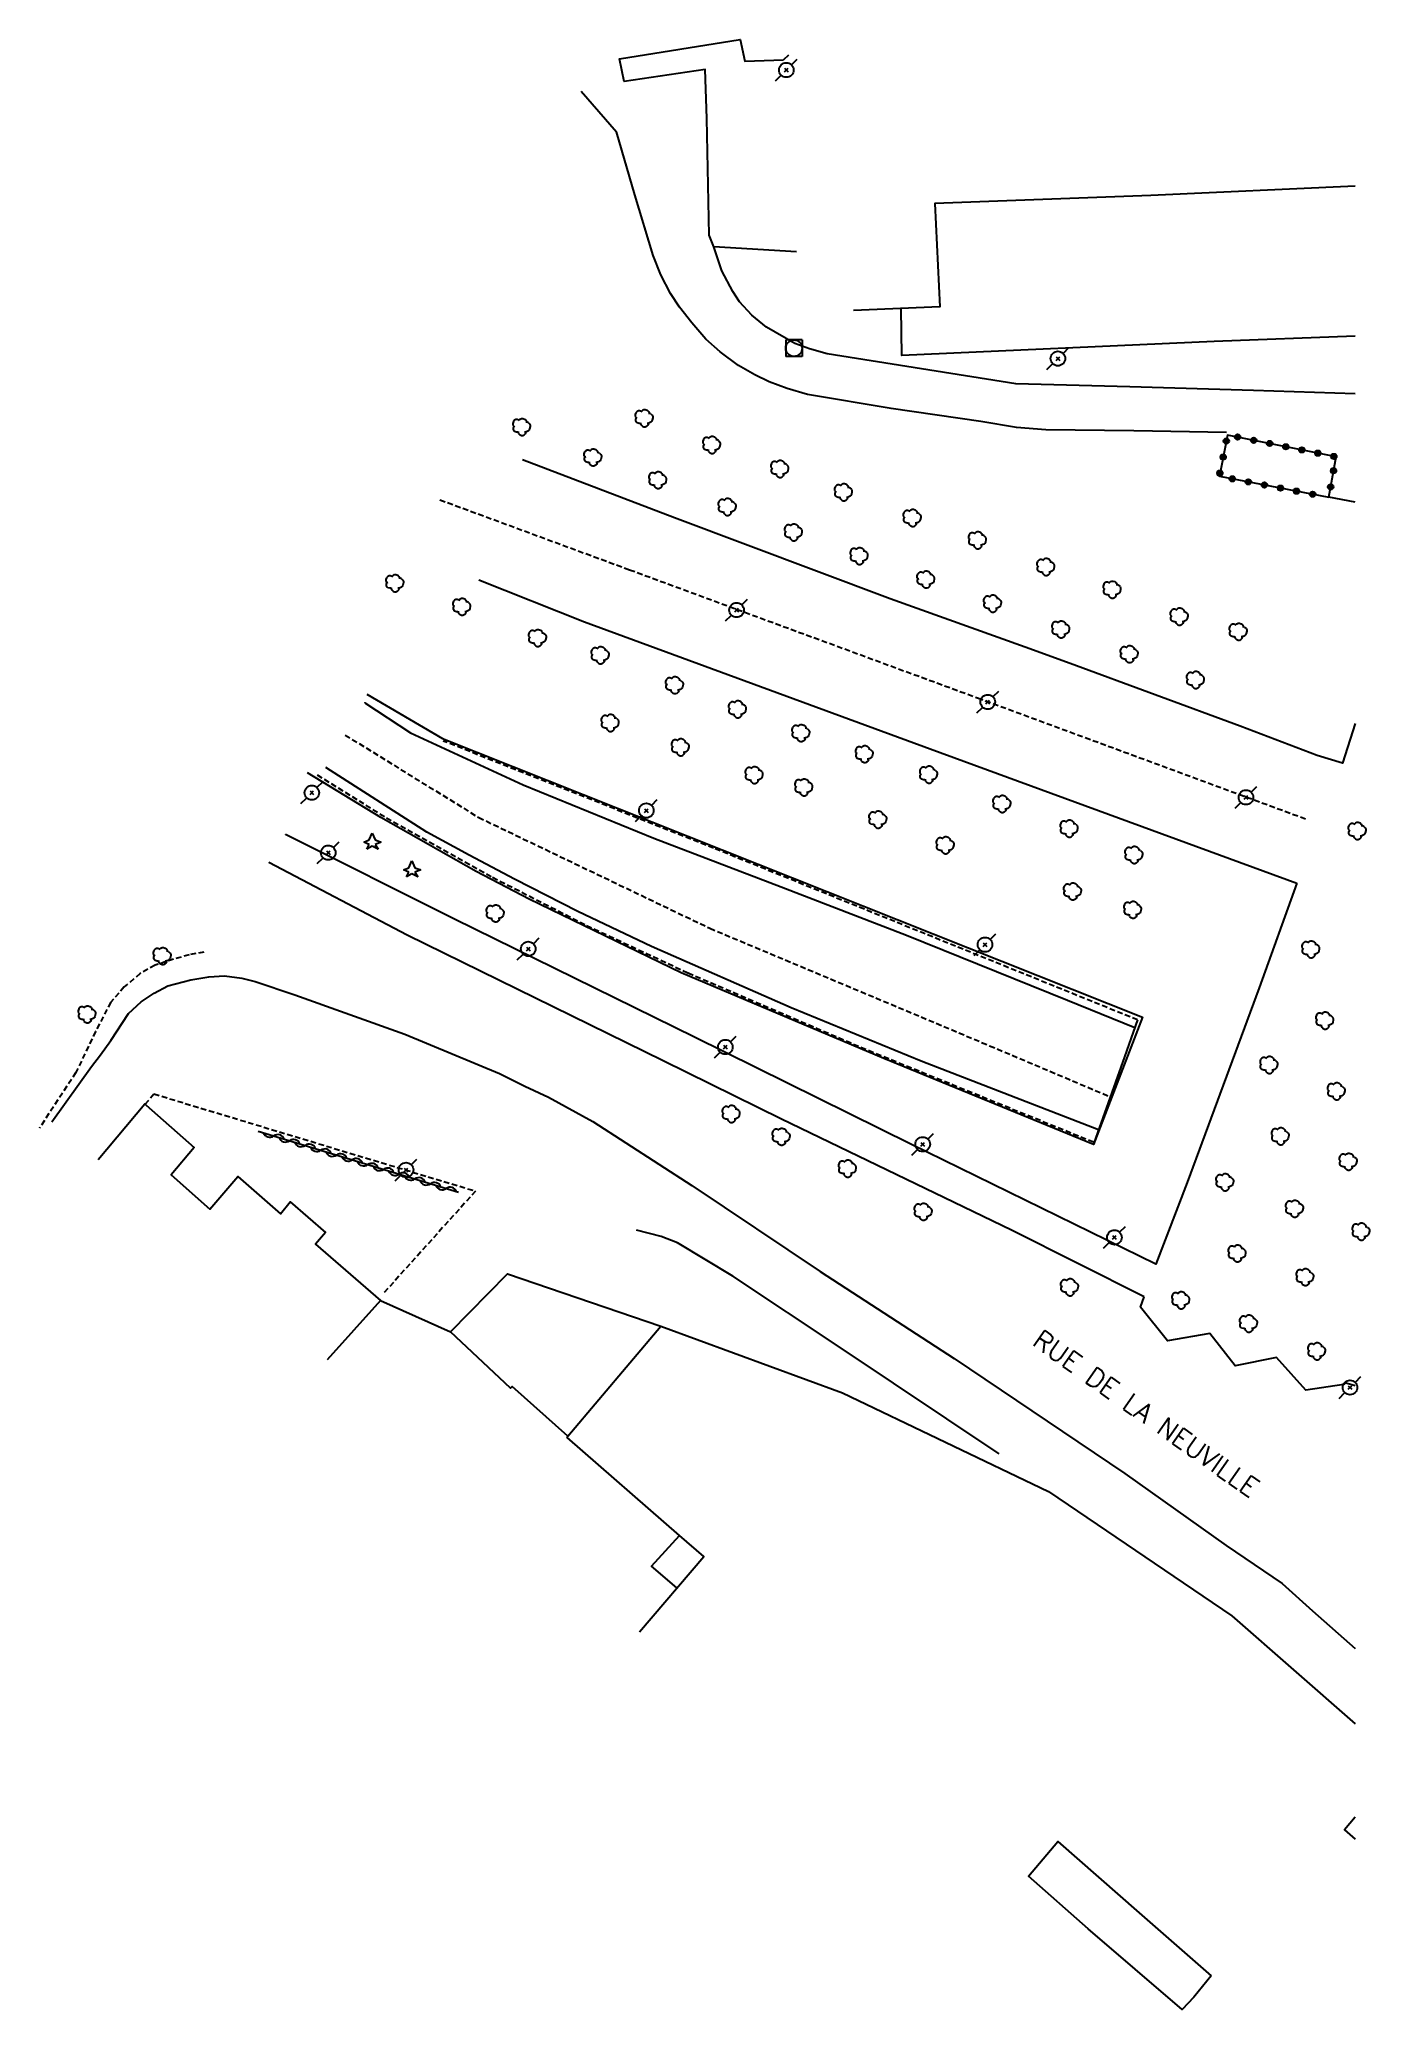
# Model space of a CAD drawing. Header units: millimetres. Extents: x 155000 to 156001, y 122119 to 123000.
# Drawn here: x 155879.5 to 156001.3, y 122795.1 to 122975.6 of the extents above; entities that cross this region are included whole.
import ezdxf
from ezdxf.enums import TextEntityAlignment as Align

# ---------------------------------------------------------------- set-up
doc = ezdxf.new("R2010")
doc.units = ezdxf.units.MM
doc.linetypes.add('DASHED', pattern=[0.75, 0.5, -0.25])
doc.layers.get('0').update_dxf_attribs({"linetype": 'CONTINUOUS'})
for name, color, linetype in [('W0001', 6, 'DASHED'), ('W0006', 2, 'CONTINUOUS'), ('W0008', 7, 'CONTINUOUS'), ('W0010', 4, 'CONTINUOUS'), ('W0014', 7, 'CONTINUOUS'), ('W0017', 7, 'CONTINUOUS'), ('W0070', 7, 'DASHED'), ('W0101', 7, 'CONTINUOUS'), ('W0104', 1, 'CONTINUOUS'), ('W0112', 1, 'DASHED'), ('W0120', 7, 'CONTINUOUS'), ('W0300', 7, 'CONTINUOUS'), ('W0303', 7, 'CONTINUOUS'), ('W0310', 3, 'CONTINUOUS'), ('W0323', 7, 'CONTINUOUS'), ('W0420', 7, 'CONTINUOUS'), ('W0473', 7, 'CONTINUOUS'), ('W0989', 7, 'CONTINUOUS'), ('W1102', 7, 'CONTINUOUS')]:
    doc.layers.add(name, color=color, linetype=linetype)
doc.styles.get("Standard").update_dxf_attribs({"font": 'romans.shx', "width": 0.85})

msp = doc.modelspace()

# ---------------------------------------------------------------- texts
at = {"layer": 'W0989'}
msp.add_text('RUE DE LA NEUVILLE', height=1.75, rotation=324.8232, dxfattribs=at).set_placement((155970.82, 122856.77), align=Align.MIDDLE_LEFT)

# ---------------------------------------------------------------- blocks, each defined once
blk = doc.blocks.new('T473')
for p, q in [((-0.166667, 0.166667), (0.166667, -0.166667)), ((-0.166667, -0.166667), (0.166667, 0.166667)), ((0.500001, 0.500001), (1.000002, 1.000002)), ((-1.000002, -1.000002), (-0.500001, -0.500001))]:
    blk.add_line(p, q)
blk.add_ellipse((0, 0), major_axis=(0.471405, 0.471405), ratio=1, start_param=5.4977871438, end_param=11.780972451)
blk = doc.blocks.new('T300')
for p, q in [((-0.8, 0.51), (-0.86, 0.34)), ((-0.86, 0.34), (-0.86, 0.17)), ((-0.86, 0.17), (-0.74, 0.06)), ((-0.69, 0.63), (-0.8, 0.51)), ((-0.8, -0.06), (-0.74, 0.06)), ((-0.74, 0.06), (-0.69, 0.11)), ((-0.57, 0.69), (-0.69, 0.63)), ((-0.46, 0.69), (-0.57, 0.69)), ((-0.29, 0.63), (-0.46, 0.69)), ((-0.29, 0.63), (-0.17, 0.74)), ((-0.23, 0.57), (-0.29, 0.63)), ((-0.17, 0.74), (-0.06, 0.8)), ((-0.06, 0.8), (0.06, 0.8)), ((0.06, 0.8), (0.23, 0.74)), ((0.23, 0.74), (0.34, 0.63)), ((0.34, 0.63), (0.4, 0.51)), ((0.46, 0.46), (0.34, 0.46)), ((0.4, 0.51), (0.4, 0.46)), ((0.57, 0.4), (0.46, 0.46)), ((0.57, 0.4), (0.69, 0.29)), ((0.69, 0.29), (0.74, 0.17)), ((0.74, 0.06), (0.69, -0.17)), ((0.74, 0.17), (0.74, 0.06)), ((-0.8, -0.17), (-0.8, -0.06)), ((-0.8, -0.23), (-0.8, -0.17)), ((-0.74, -0.34), (-0.8, -0.23)), ((-0.69, -0.4), (-0.74, -0.34)), ((-0.51, -0.46), (-0.69, -0.4)), ((-0.4, -0.46), (-0.51, -0.46)), ((-0.4, -0.46), (-0.34, -0.46)), ((-0.34, -0.46), (-0.34, -0.4)), ((-0.34, -0.51), (-0.34, -0.46)), ((-0.29, -0.63), (-0.34, -0.51)), ((-0.17, -0.74), (-0.29, -0.63)), ((-0.06, -0.8), (-0.17, -0.74)), ((0.06, -0.8), (-0.06, -0.8)), ((0.17, -0.74), (0.06, -0.8)), ((0.23, -0.69), (0.17, -0.74)), ((0.29, -0.46), (0.23, -0.46)), ((0.29, -0.63), (0.23, -0.69)), ((0.46, -0.4), (0.29, -0.46)), ((0.34, -0.51), (0.29, -0.63)), ((0.34, -0.51), (0.34, -0.46)), ((0.57, -0.34), (0.46, -0.4)), ((0.63, -0.29), (0.57, -0.34)), ((0.69, -0.17), (0.63, -0.29))]:
    blk.add_line(p, q)
blk = doc.blocks.new('T303')
for p, q in [((-0.77, 0), (-0.28, 0.21)), ((-0.28, -0.21), (-0.77, 0)), ((-0.28, 0.21), (0, 0.83)), ((0, 0.83), (0.28, 0.21)), ((0.28, 0.21), (0.83, 0)), ((0.83, 0), (0.28, -0.21)), ((-0.49, -0.63), (-0.28, -0.21)), ((0, -0.35), (-0.49, -0.63)), ((0.56, -0.63), (0, -0.35)), ((0.28, -0.21), (0.56, -0.63))]:
    blk.add_line(p, q)
blk = doc.blocks.new('T420')
for p, q in [((0.75, 0.75), (-0.75, 0.75)), ((-0.75, 0.75), (-0.75, -0.75)), ((0.75, 0.75), (0.75, -0.75)), ((0.75, -0.75), (-0.75, -0.75))]:
    blk.add_line(p, q)
blk.add_ellipse((0, 0), major_axis=(-0.53, 0.53), ratio=1, start_param=3.926991, end_param=10.210176)
blk = doc.blocks.new('t323o')
at = {"color": 0, "linetype": 'Continuous'}
for radius in [0.25, 0.15]:
    blk.add_circle((0, 0), radius, dxfattribs=at)
blk = doc.blocks.new('t310o')
at = {"color": 0, "linetype": 'Continuous'}
for centre, start, end in [((-0.5, 0.38), 216.8699, 323.1304), ((0.5, -0.37), 36.8699, 143.1303)]:
    blk.add_arc(centre, 0.625, start, end, dxfattribs=at)

# ---------------------------------------------------------------- linework, layer by layer
at = {"layer": 'W0001'}
msp.add_lwpolyline([(155907.49, 122911.87), (155919.71, 122904.32), (155940.88, 122894.17), (155966.51, 122883.41), (155977.56, 122878.73)], dxfattribs=at)
at = {"layer": 'W0006'}
for points in [[(155948.81, 122956.12), (155941.24, 122956.59), (155940.83, 122957.65), (155940.6, 122968.34), (155940.45, 122972.85), (155933.05, 122971.73), (155932.62, 122973.81), (155943.67, 122975.6), (155944.08, 122973.6), (155947.62, 122973.71)], [(155948.08, 122974.14), (155947.62, 122973.71)]]:
    msp.add_lwpolyline(points, dxfattribs=at)
at = {"layer": 'W0008'}
for points in [[(155909.27, 122914.83), (155909.27, 122914.83), (155913.48, 122912.07), (155923.77, 122907.32), (155935.74, 122902.43), (155947.41, 122897.95), (155958.88, 122893.53), (155973.63, 122887.59), (155979.81, 122885.07)], [(155976.48, 122875.7), (155960.25, 122882), (155948.32, 122886.87), (155935.55, 122892.5), (155928.79, 122895.7), (155922.98, 122898.67), (155918.83, 122900.88), (155914.95, 122902.98), (155914.95, 122902.98), (155905.71, 122908.91)]]:
    msp.add_lwpolyline(points, dxfattribs=at)
at = {"layer": 'W0010'}
msp.add_lwpolyline([(155909.48, 122915.62), (155916.39, 122911.56), (155980.5, 122886.01), (155976.03, 122874.36), (155956.83, 122882.24), (155938.25, 122890.09), (155924.33, 122896.83), (155919.47, 122899.38), (155910.74, 122904.31), (155904.03, 122908.41)], dxfattribs=at)
at = {"layer": 'W0014'}
for points in [[(155996.51, 122909.99), (155989.46, 122912.68), (155973.87, 122918.41), (155969.75, 122919.92), (155957.4, 122924.35), (155937.65, 122931.76), (155923.72, 122937.07)], [(155919.71, 122926.08), (155929.41, 122922.25), (155961.07, 122910.61), (155994.64, 122898.3)], [(156000, 122912.94), (155998.83, 122909.3), (155996.51, 122909.99)], [(155994.64, 122898.3), (155991.2, 122888.71), (155984.59, 122870.89), (155981.74, 122863.39), (155959.28, 122874.4), (155939.47, 122884.2), (155917.5, 122894.99), (155902.02, 122902.75), (155902.02, 122902.75)], [(155980.66, 122860.41), (155968.52, 122866.52), (155947.43, 122876.69), (155936.6, 122882.03), (155913.16, 122893.55), (155900.48, 122900.18), (155900.48, 122900.18), (155900.48, 122900.18)], [(156000, 122852.25), (155999.03, 122852.53), (155998.95, 122852.38), (155995.48, 122851.87), (155992.77, 122854.85), (155989, 122854.08), (155986.67, 122857.05), (155982.81, 122856.36), (155980.32, 122859.46), (155980.66, 122860.41)]]:
    msp.add_lwpolyline(points, dxfattribs=at)
at = {"layer": 'W0017'}
for points in [[(155929.1, 122970.84), (155932.32, 122967.14)], [(155988.21, 122939.59), (155979.72, 122939.74), (155971.66, 122939.83), (155968.97, 122940.03), (155965.69, 122940.58), (155957.5, 122941.79), (155949.83, 122943.06), (155947.97, 122943.62), (155946.33, 122944.24), (155945.01, 122944.86), (155943.5, 122945.73), (155941.83, 122946.96), (155940.53, 122948.12), (155939.24, 122949.62), (155938.11, 122951.08), (155937.27, 122952.33), (155936.38, 122954.03), (155935.7, 122955.8), (155934.01, 122961.37), (155932.32, 122967.14)], [(156000, 122943.13), (155990.67, 122943.43), (155979.34, 122943.76), (155968.92, 122944.05), (155951.63, 122946.8), (155950, 122947.24), (155948.67, 122947.75), (155946.08, 122949.22), (155944.74, 122950.33), (155943.61, 122951.55), (155942.98, 122952.51), (155941.97, 122954.38), (155941.24, 122956.59)], [(156000, 122933.19), (155997.57, 122933.65)], [(155880.62, 122876.44), (155884.24, 122881.5), (155885.08, 122882.57), (155886.01, 122883.89), (155887.63, 122886.35), (155888.8, 122887.42), (155889.99, 122888.21), (155891.24, 122888.89), (155893.34, 122889.44), (155895, 122889.71), (155896.43, 122889.8), (155898.03, 122889.61), (155899.23, 122889.3), (155902.88, 122888.06), (155912.96, 122884.48), (155921.62, 122880.86), (155923.95, 122879.7), (155926.1, 122878.71), (155930.17, 122876.47), (155939.24, 122870.59), (155951, 122862.73), (155963.27, 122854.75), (155978.88, 122844.21), (155988.17, 122837.63), (155993.3, 122834.13), (155996.09, 122831.63), (156000, 122828.2)], [(155967.37, 122846.02), (155952.92, 122855.71), (155943, 122862.3), (155937.91, 122865.35), (155936.42, 122865.93), (155934.17, 122866.5)]]:
    msp.add_lwpolyline(points, dxfattribs=at)
at = {"layer": 'W0070'}
msp.add_lwpolyline([(155916.16, 122933.42), (155933.53, 122927.01), (155965.41, 122915.27), (155995.57, 122904.15)], dxfattribs=at)
at = {"layer": 'W0101'}
for points in [[(156000, 122962.15), (155981.27, 122961.29), (155961.48, 122960.57), (155961.94, 122951.1), (155961.94, 122951.1), (155954.03, 122950.77)], [(155884.87, 122872.98), (155889.12, 122878.1), (155889.27, 122877.97), (155893.65, 122874.1), (155891.54, 122871.58), (155895.1, 122868.45), (155897.66, 122871.42), (155901.55, 122868), (155902.45, 122869.12), (155905.67, 122866.29), (155904.78, 122865.24), (155910.73, 122860.06)], [(155910.73, 122860.06), (155917.14, 122857.2)], [(155927.89, 122847.64), (155936.39, 122857.71), (155953.04, 122851.6), (155971.91, 122842.58), (155988.69, 122831.19), (156000, 122821.3)], [(155927.89, 122847.64), (155922.78, 122852.18), (155922.62, 122852.03), (155917.14, 122857.2)], [(156000, 122812.74), (155999.01, 122811.59), (156000, 122810.73)]]:
    msp.add_lwpolyline(points, dxfattribs=at)
msp.add_lwpolyline([(155986.79, 122798.19), (155985.22, 122796.25), (155984.15, 122795.11), (155975.52, 122802.52), (155970.08, 122807.33), (155972.75, 122810.51), (155980.19, 122803.96)], close=True, dxfattribs=at)
at = {"layer": 'W0104'}
for points in [[(156000, 122948.42), (155987.08, 122947.93), (155958.48, 122946.64), (155958.42, 122950.95)], [(155917.14, 122857.2), (155922.35, 122862.51), (155936.39, 122857.71)], [(155937.87, 122833.75), (155935.55, 122835.73), (155938.1, 122838.54)]]:
    msp.add_lwpolyline(points, dxfattribs=at)
at = {"layer": 'W0112'}
for points in [[(155980.06, 122885.77), (155941.23, 122901.5), (155916.47, 122911.32)], [(155904.92, 122908.21), (155911.26, 122904.3), (155920.99, 122898.84), (155929.59, 122894.43), (155938.89, 122890.08), (155954.72, 122883.27), (155976.08, 122874.57)], [(155894.53, 122891.99), (155893.19, 122891.73), (155891.77, 122891.35), (155890.07, 122890.78), (155888.71, 122890.01), (155887.25, 122888.79), (155886.01, 122887.4), (155884.62, 122884.71), (155882.82, 122880.95), (155879.48, 122875.87)], [(155889.18, 122878.05), (155889.97, 122878.99), (155919.42, 122870.09)], [(155919.42, 122870.09), (155910.9, 122860.62)]]:
    msp.add_lwpolyline(points, dxfattribs=at)
at = {"layer": 'W0120'}
msp.add_lwpolyline([(155980.06, 122885.77), (155978.86, 122882.38), (155976.54, 122875.86), (155976.08, 122874.57)], dxfattribs=at)
at = {"layer": 'W0310'}
msp.add_lwpolyline([(155899.51, 122875.58), (155917.87, 122869.98)], dxfattribs=at)
at = {"layer": 'W0323'}
msp.add_lwpolyline([(155997.57, 122933.65), (155998.24, 122937.35), (155988.3, 122939.35), (155987.55, 122935.57)], close=True, dxfattribs=at)
at = {"layer": 'W1102'}
for points in [[(155910.73, 122860.06), (155905.82, 122854.62)], [(155934.44, 122829.72), (155940.32, 122836.62), (155940.32, 122836.62), (155938.1, 122838.54), (155927.8, 122847.53), (155927.89, 122847.64)]]:
    msp.add_lwpolyline(points, dxfattribs=at)

# ---------------------------------------------------------------- block references
at = {"layer": 'W0300', "rotation": 359.9999899820874}
for p in [(155923.69, 122940.08), (155934.91, 122940.88), (155941.09, 122938.44), (155930.21, 122937.29), (155947.32, 122936.24), (155936.15, 122935.21), (155953.16, 122934.1), (155942.51, 122932.76), (155959.46, 122931.75), (155948.58, 122930.43), (155965.43, 122929.71), (155954.59, 122928.26), (155971.69, 122927.26), (155912.07, 122925.77), (155960.7, 122926.11), (155977.76, 122925.18), (155918.2, 122923.61), (155966.81, 122923.91), (155973.06, 122921.54), (155983.91, 122922.71), (155925.14, 122920.75), (155989.32, 122921.33), (155930.88, 122919.17), (155979.33, 122919.27), (155937.69, 122916.43), (155985.4, 122916.91), (155943.45, 122914.22), (155931.79, 122912.97), (155938.22, 122910.74), (155949.26, 122912.04), (155955.07, 122910.11), (155944.98, 122908.2), (155949.52, 122907.07), (155960.96, 122908.24), (155967.67, 122905.55), (155956.31, 122904.12), (155962.48, 122901.76), (155973.82, 122903.29), (156000.21, 122903.08), (155979.76, 122900.88), (155974.14, 122897.53), (155921.27, 122895.52), (155979.65, 122895.85), (155890.77, 122891.61), (155995.96, 122892.23), (155883.88, 122886.27), (155997.24, 122885.71), (155992.13, 122881.64), (155998.3, 122879.23), (155942.87, 122877.15), (155947.46, 122875.06), (155993.17, 122875.11), (155999.39, 122872.78), (155953.52, 122872.15), (155988.09, 122870.9), (155960.46, 122868.19), (155994.47, 122868.47), (156000.56, 122866.37), (155989.21, 122864.37), (155995.43, 122862.2), (155973.87, 122861.28), (155984.05, 122860.09), (155990.26, 122857.95), (155996.5, 122855.41)]:
    msp.add_blockref('T300', p, dxfattribs=at)
at = {"layer": 'W0303', "rotation": 359.9999899820874}
for p in [(155909.96, 122902.05), (155913.59, 122899.51)]:
    msp.add_blockref('T303', p, dxfattribs=at)
at = {"layer": 'W0310', "rotation": 343.021465780487}
for p in [(155900.94, 122875.14), (155902.38, 122874.7), (155903.81, 122874.27), (155905.25, 122873.83), (155906.68, 122873.39), (155908.12, 122872.95), (155909.55, 122872.51), (155910.99, 122872.08), (155912.42, 122871.64), (155913.86, 122871.2), (155915.29, 122870.76), (155916.73, 122870.32)]:
    msp.add_blockref('t310o', p, dxfattribs=at)
at = {"layer": 'W0323'}
for p, rotation in [((155988.19, 122938.8), 258.7832029182603), ((155989.22, 122939.17), 168.6424198583254), ((155990.69, 122938.87), 168.6424198583254), ((155992.16, 122938.58), 168.6424198583254), ((155993.63, 122938.28), 168.6424198583254), ((155987.9, 122937.33), 258.7832029182603), ((155995.1, 122937.99), 168.6424198583254), ((155996.57, 122937.69), 168.6424198583254), ((155998.04, 122937.39), 168.6424198583254), ((155987.6, 122935.86), 258.7832029182603), ((155988.73, 122935.34), 349.1736623408458), ((155990.2, 122935.06), 349.1736623408458), ((155991.67, 122934.78), 349.1736623408458), ((155997.74, 122934.6), 79.69243254630305), ((155998.01, 122936.08), 79.69243254630305), ((155993.15, 122934.49), 349.1736623408458), ((155994.62, 122934.21), 349.1736623408458), ((155996.09, 122933.93), 349.1736623408458)]:
    msp.add_blockref('t323o', p, dxfattribs=dict(at, rotation=rotation))
at = {"layer": 'W0420', "rotation": 359.9999899820874}
msp.add_blockref('T420', (155948.58, 122947.31), dxfattribs=at)
at = {"layer": 'W0473', "rotation": 359.9999899820874}
for p in [(155947.89, 122972.79), (155972.76, 122946.36), (155943.33, 122923.32), (155966.34, 122914.9), (155904.43, 122906.59), (155989.99, 122906.16), (155935.07, 122904.95), (155905.93, 122901.09), (155966.08, 122892.67), (155924.25, 122892.28), (155942.3, 122883.29), (155960.38, 122874.38), (155913.06, 122872.03), (155977.94, 122865.85), (155999.51, 122852.1)]:
    msp.add_blockref('T473', p, dxfattribs=at)

msp.set_redraw_order([(e.dxf.handle, doc.entitydb.next_handle()) for e in msp.query("TEXT MTEXT ATTDEF DIMENSION ARC_DIMENSION")])  # texts and dimensions are drawn at this point

doc.saveas('drawing.dxf')
